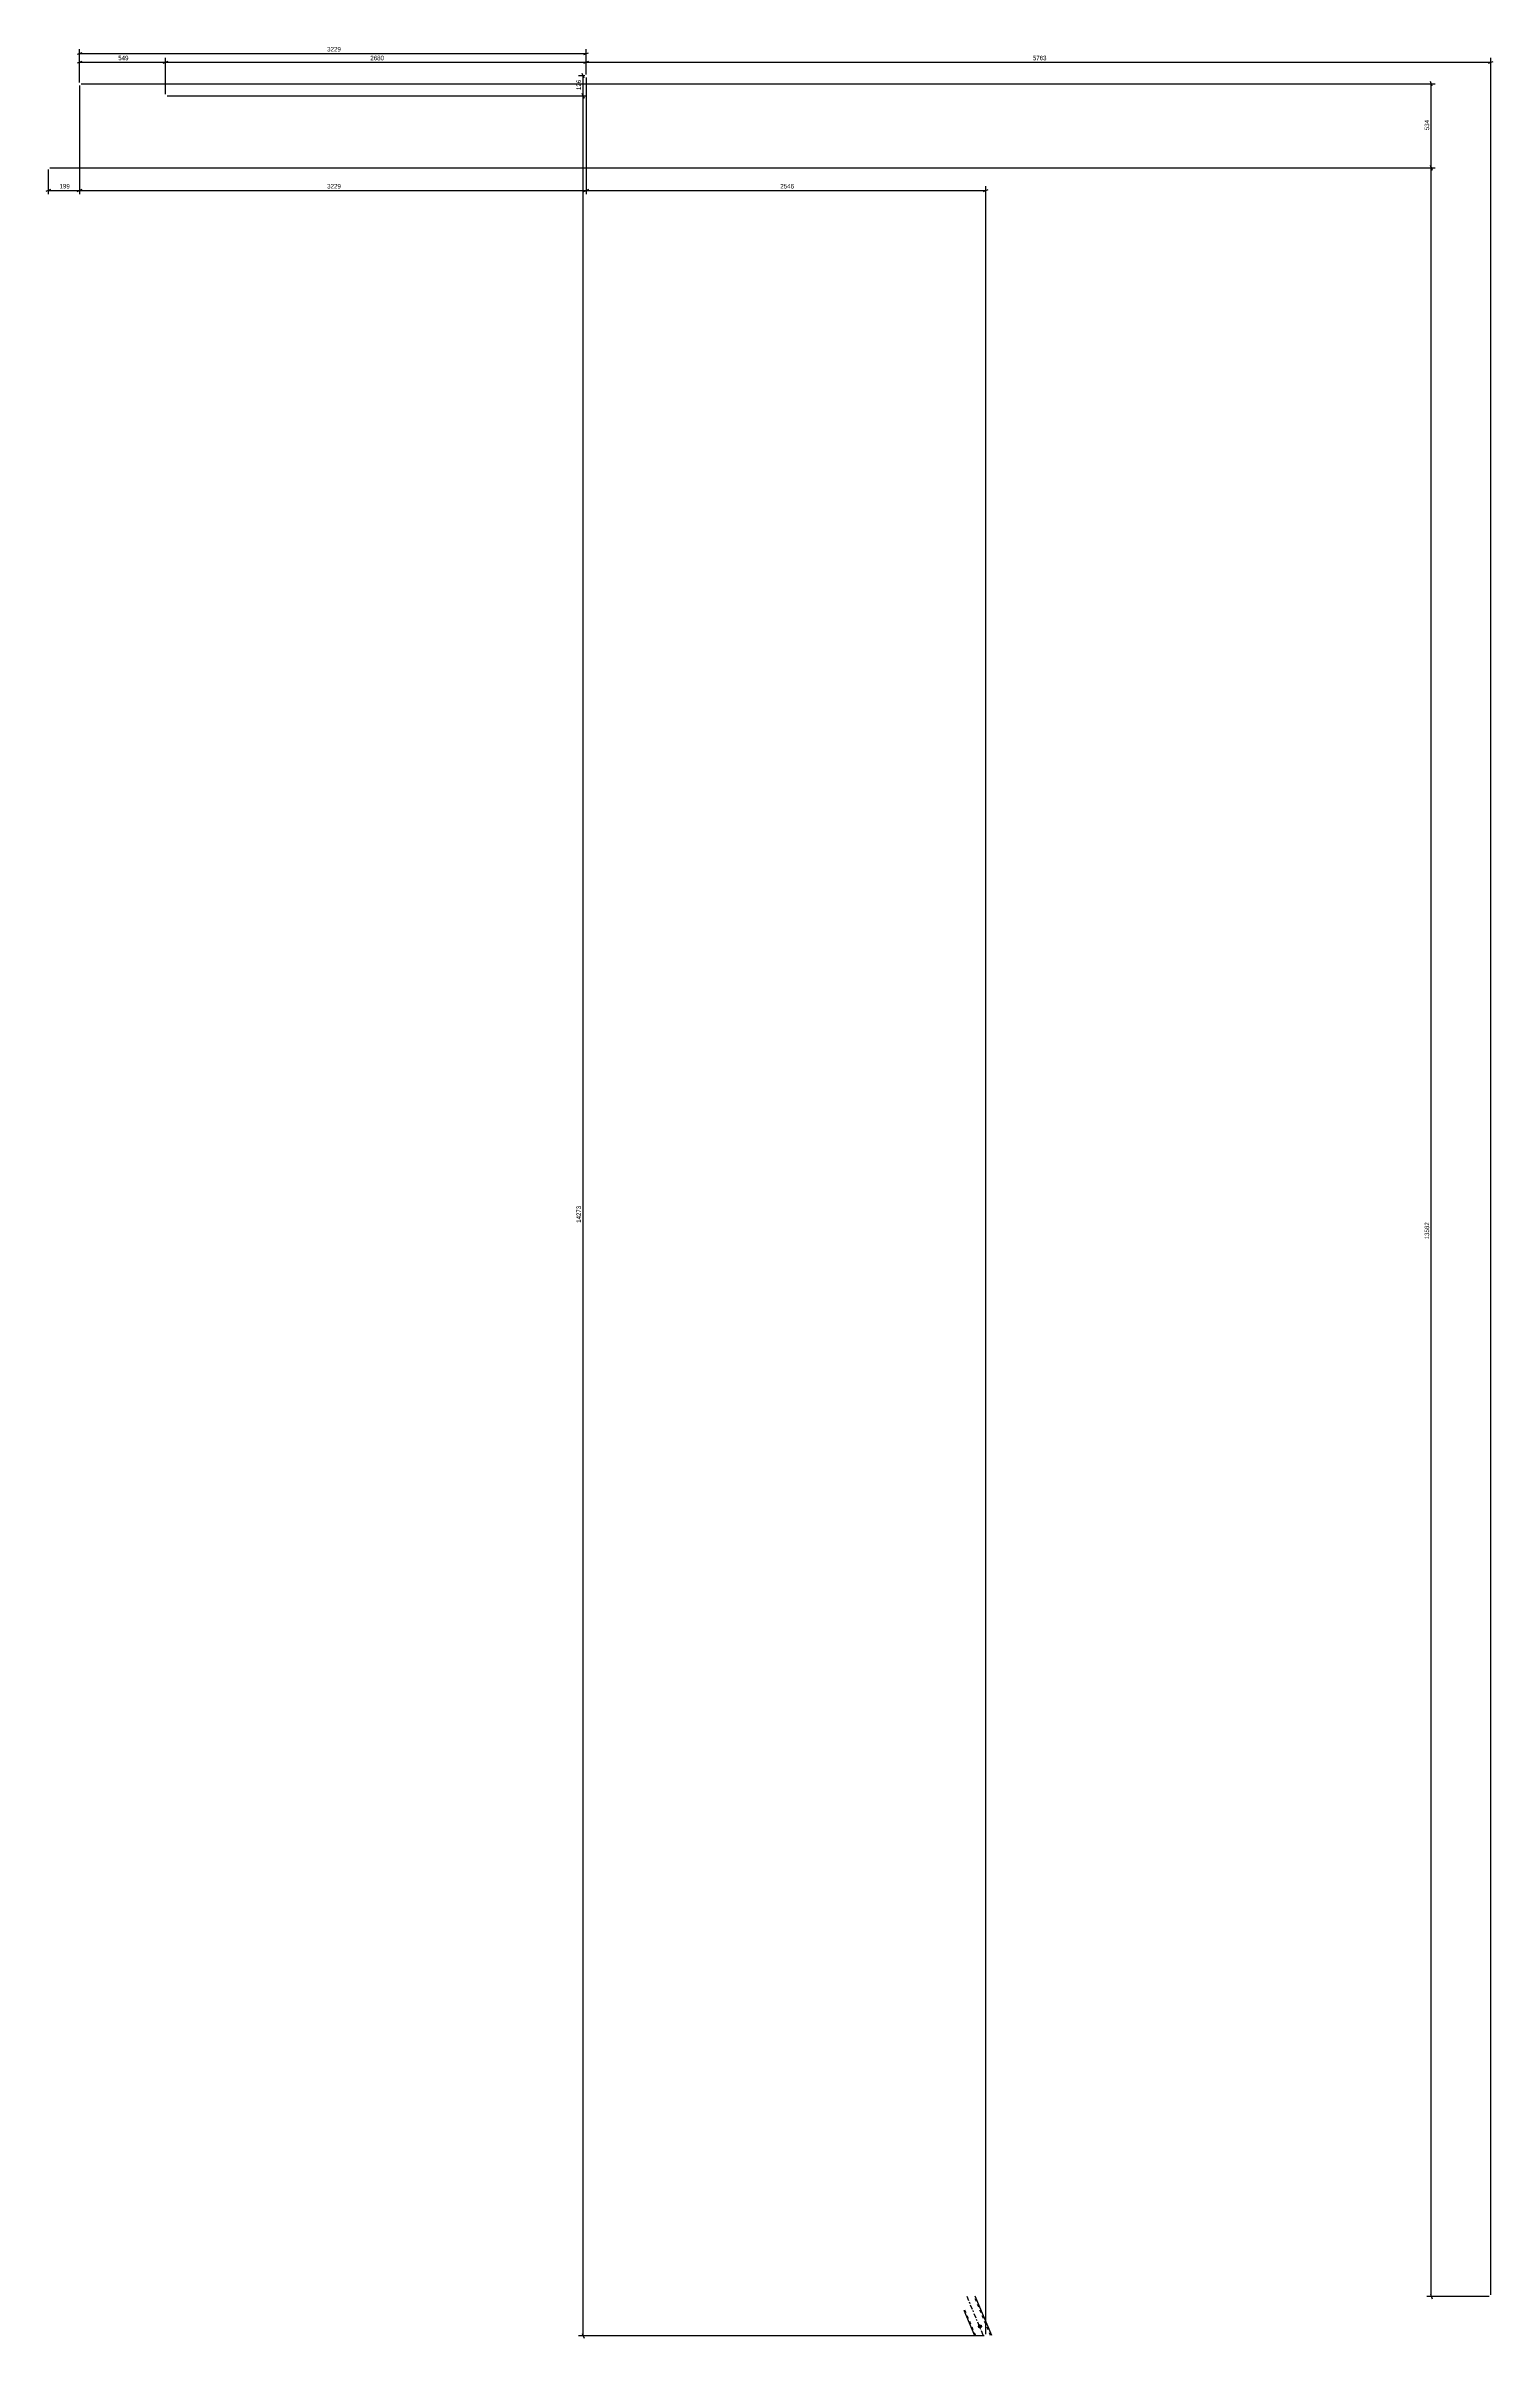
# Model space of a CAD drawing. Header units: millimetres. Extents: x 0 to 3377, y 0 to 1913.
# Drawn here: x 2455 to 3377, y 453 to 1913 of the extents above; entities that cross this region are included whole.
import ezdxf

# ---------------------------------------------------------------- set-up
doc = ezdxf.new("R2010")
doc.units = ezdxf.units.MM
doc.linetypes.add('DXK_LINE_DOT2', pattern=[3.9198, 1.9599, -1.9599])
doc.linetypes.add('DXK_LINE_DOT3', pattern=[5.9187, 2.979, -0.9799, 0.9799, -0.9799])
doc.styles.add('Arial Narrow', font='ARIALN.TTF', dxfattribs={"height": 0.2})

# ---------------------------------------------------------------- blocks, each defined once
blk = doc.blocks.new('Part-203723820-4851 - 4849')
at = {"linetype": 'Continuous'}
blk.add_hatch(color=2, dxfattribs=at).paths.add_polyline_path([(3050.4, 459.2), (3049.6, 460.6), (3051.2, 460.6)])
at = {"color": 7, "linetype": 'DXK_LINE_DOT2'}
for p, q in [((3047.7, 454.2), (3040.2, 472)), ((3057.2, 454.2), (3046.7, 479.3))]:
    blk.add_line(p, q, dxfattribs=at)
at = {"color": 2, "linetype": 'Continuous'}
for p, q in [((3040.2, 470.5), (3047, 454.2)), ((3057.9, 454.2), (3047.4, 479.3)), ((3050.4, 459.2), (3049.6, 460.6)), ((3049.6, 460.6), (3051.2, 460.6)), ((3051.2, 460.6), (3050.4, 459.2))]:
    blk.add_line(p, q, dxfattribs=at)
at = {"color": 7, "linetype": 'DXK_LINE_DOT3'}
blk.add_line((3042, 479.3), (3052.5, 454.2), dxfattribs=at)
at = {"color": 2, "linetype": 'Continuous'}
blk.add_circle((3050.4, 460.1), 1, dxfattribs=at)
blk = doc.blocks.new('StraightDimension-203723820-4853 - 4849')
at = {"color": 7, "linetype": 'Continuous'}
for p, q in [((2532.6, 1881.4), (2800, 1881.4)), ((2798.2, 1879.9), (2797, 1882.9)), ((2797.6, 454.1), (2797.6, 1881.4)), ((3053.2, 454.1), (2794.7, 454.1)), ((2797, 455.6), (2798.2, 452.6))]:
    blk.add_line(p, q, dxfattribs=at)
at = {"color": 0}
blk.add_wipeout([(2796.8, 1172.9), (2792.6, 1172.9), (2792.6, 1162.6), (2796.8, 1162.6)], dxfattribs=at)
at = {"color": 3, "style": 'Arial Narrow'}
blk.add_text('14273', height=2.86, rotation=90.0002, dxfattribs=at).set_placement((2796.2, 1163.2))
blk = doc.blocks.new('StraightDimension-203723820-4931 - 4849')
at = {"color": 7, "linetype": 'Continuous'}
for p, q in [((2533.1, 1903.3), (2530.1, 1902.1)), ((2531.6, 1882.4), (2531.6, 1905.5)), ((2531.6, 1902.7), (2799.6, 1902.7)), ((2798.1, 1902.1), (2801.1, 1903.3)), ((2799.6, 1895), (2799.6, 1905.5))]:
    blk.add_line(p, q, dxfattribs=at)
at = {"color": 0}
blk.add_wipeout([(2669.9, 1903.4), (2669.9, 1907.6), (2661.4, 1907.6), (2661.4, 1903.4)], dxfattribs=at)
at = {"color": 3, "style": 'Arial Narrow'}
blk.add_text('2680', height=2.86, dxfattribs=at).set_placement((2662, 1904))
blk = doc.blocks.new('StraightDimension-203723820-4867 - 4849')
at = {"color": 7, "linetype": 'Continuous'}
for p, q in [((2798.6, 1894), (2794.7, 1894)), ((2798.2, 1892.5), (2797, 1895.5)), ((2797.6, 1881.4), (2797.6, 1894)), ((2532.6, 1881.4), (2800, 1881.4)), ((2797, 1882.9), (2798.2, 1879.9))]:
    blk.add_line(p, q, dxfattribs=at)
at = {"color": 0}
blk.add_wipeout([(2796.8, 1891.1), (2792.6, 1891.1), (2792.6, 1884.4), (2796.8, 1884.4)], dxfattribs=at)
at = {"color": 3, "style": 'Arial Narrow'}
blk.add_text('126', height=2.86, rotation=90.0002, dxfattribs=at).set_placement((2796.2, 1885))
blk = doc.blocks.new('StraightDimension-203723820-4879 - 4849')
at = {"color": 7, "linetype": 'Continuous'}
for p, q in [((2477.7, 1888.9), (3340.4, 1888.9)), ((3338.6, 1887.4), (3337.4, 1890.4)), ((3338, 1835.4), (3338, 1888.9)), ((2457.8, 1835.4), (3340.4, 1835.4)), ((3337.4, 1836.9), (3338.6, 1833.9))]:
    blk.add_line(p, q, dxfattribs=at)
at = {"color": 0}
blk.add_wipeout([(3337.2, 1865.5), (3333, 1865.5), (3333, 1858.8), (3337.2, 1858.8)], dxfattribs=at)
at = {"color": 3, "style": 'Arial Narrow'}
blk.add_text('534', height=2.86, rotation=90.0002, dxfattribs=at).set_placement((3336.6, 1859.4))
blk = doc.blocks.new('StraightDimension-203723820-4914 - 4849')
at = {"color": 7, "linetype": 'Continuous'}
for p, q in [((2799.6, 1893), (2799.6, 1818.6)), ((2801.1, 1821.6), (2798.1, 1820.4)), ((2799.6, 1821), (3054.2, 1821)), ((3052.7, 1820.4), (3055.7, 1821.6)), ((3054.2, 455.1), (3054.2, 1823.8))]:
    blk.add_line(p, q, dxfattribs=at)
at = {"color": 0}
blk.add_wipeout([(2931.2, 1821.7), (2931.2, 1825.9), (2922.6, 1825.9), (2922.6, 1821.7)], dxfattribs=at)
at = {"color": 3, "style": 'Arial Narrow'}
blk.add_text('2546', height=2.86, dxfattribs=at).set_placement((2923.2, 1822.3))
blk = doc.blocks.new('StraightDimension-203723820-4890 - 4849')
at = {"color": 7, "linetype": 'Continuous'}
for p, q in [((2457.8, 1835.4), (3340.4, 1835.4)), ((3338.6, 1833.9), (3337.4, 1836.9)), ((3338, 479.2), (3338, 1835.4)), ((3374.9, 479.2), (3335.1, 479.2)), ((3337.4, 480.7), (3338.6, 477.7))]:
    blk.add_line(p, q, dxfattribs=at)
at = {"color": 0}
blk.add_wipeout([(3337.2, 1162.5), (3333, 1162.5), (3333, 1152.1), (3337.2, 1152.1)], dxfattribs=at)
at = {"color": 3, "style": 'Arial Narrow'}
blk.add_text('13562', height=2.86, rotation=90.0002, dxfattribs=at).set_placement((3336.6, 1152.7))
blk = doc.blocks.new('StraightDimension-203723820-4912 - 4849')
at = {"color": 7, "linetype": 'Continuous'}
for p, q in [((2476.7, 1887.9), (2476.7, 1818.6)), ((2456.8, 1834.4), (2456.8, 1818.6)), ((2458.3, 1821.6), (2455.3, 1820.4)), ((2456.8, 1821), (2476.7, 1821)), ((2475.2, 1820.4), (2478.2, 1821.6))]:
    blk.add_line(p, q, dxfattribs=at)
at = {"color": 0}
blk.add_wipeout([(2470.1, 1821.7), (2470.1, 1825.9), (2463.4, 1825.9), (2463.4, 1821.7)], dxfattribs=at)
at = {"color": 3, "style": 'Arial Narrow'}
blk.add_text('199', height=2.86, dxfattribs=at).set_placement((2464, 1822.3))
blk = doc.blocks.new('StraightDimension-203723820-4913 - 4849')
at = {"color": 7, "linetype": 'Continuous'}
for p, q in [((2476.7, 1887.9), (2476.7, 1818.6)), ((2799.6, 1893), (2799.6, 1818.6)), ((2478.2, 1821.6), (2475.2, 1820.4)), ((2476.7, 1821), (2799.6, 1821)), ((2798.1, 1820.4), (2801.1, 1821.6))]:
    blk.add_line(p, q, dxfattribs=at)
at = {"color": 0}
blk.add_wipeout([(2642.4, 1821.7), (2642.4, 1825.9), (2633.9, 1825.9), (2633.9, 1821.7)], dxfattribs=at)
at = {"color": 3, "style": 'Arial Narrow'}
blk.add_text('3229', height=2.86, dxfattribs=at).set_placement((2634.5, 1822.3))
blk = doc.blocks.new('StraightDimension-203723820-4919 - 4849')
at = {"color": 7, "linetype": 'Continuous'}
for p, q in [((2478.2, 1903.3), (2475.2, 1902.1)), ((2476.7, 1889.9), (2476.7, 1905.5)), ((2476.7, 1902.7), (2531.6, 1902.7)), ((2530.1, 1902.1), (2533.1, 1903.3)), ((2531.6, 1882.4), (2531.6, 1905.5))]:
    blk.add_line(p, q, dxfattribs=at)
at = {"color": 0}
blk.add_wipeout([(2507.5, 1903.4), (2507.5, 1907.6), (2500.8, 1907.6), (2500.8, 1903.4)], dxfattribs=at)
at = {"color": 3, "style": 'Arial Narrow'}
blk.add_text('549', height=2.86, dxfattribs=at).set_placement((2501.4, 1904))
blk = doc.blocks.new('StraightDimension-203723820-4920 - 4849')
at = {"color": 7, "linetype": 'Continuous'}
for p, q in [((2801.1, 1903.3), (2798.1, 1902.1)), ((2799.6, 1895), (2799.6, 1905.5)), ((2799.6, 1902.7), (3375.9, 1902.7)), ((3374.4, 1902.1), (3377.4, 1903.3)), ((3375.9, 480.2), (3375.9, 1905.5))]:
    blk.add_line(p, q, dxfattribs=at)
at = {"color": 0}
blk.add_wipeout([(3092, 1903.4), (3092, 1907.6), (3083.5, 1907.6), (3083.5, 1903.4)], dxfattribs=at)
at = {"color": 3, "style": 'Arial Narrow'}
blk.add_text('5763', height=2.86, dxfattribs=at).set_placement((3084.1, 1904))
blk = doc.blocks.new('StraightDimension-203723820-4933 - 4849')
at = {"color": 7, "linetype": 'Continuous'}
for p, q in [((2478.2, 1908.8), (2475.2, 1907.6)), ((2476.7, 1889.9), (2476.7, 1911.1)), ((2476.7, 1908.2), (2799.6, 1908.2)), ((2798.1, 1907.6), (2801.1, 1908.8)), ((2799.6, 1895), (2799.6, 1911.1))]:
    blk.add_line(p, q, dxfattribs=at)
at = {"color": 0}
blk.add_wipeout([(2642.4, 1909), (2642.4, 1913.2), (2633.9, 1913.2), (2633.9, 1909)], dxfattribs=at)
at = {"color": 3, "style": 'Arial Narrow'}
blk.add_text('3229', height=2.86, dxfattribs=at).set_placement((2634.5, 1909.6))

msp = doc.modelspace()

# ---------------------------------------------------------------- block references
msp.add_blockref('Part-203723820-4851 - 4849', (0, 0))

# ---------------------------------------------------------------- next in the draw order: block references
msp.add_blockref('StraightDimension-203723820-4853 - 4849', (0, 0))

# ---------------------------------------------------------------- next in the draw order: block references
msp.add_blockref('StraightDimension-203723820-4931 - 4849', (0, 0))

# ---------------------------------------------------------------- next in the draw order: block references
msp.add_blockref('StraightDimension-203723820-4867 - 4849', (0, 0))

# ---------------------------------------------------------------- next in the draw order: block references
msp.add_blockref('StraightDimension-203723820-4879 - 4849', (0, 0))

# ---------------------------------------------------------------- next in the draw order: block references
msp.add_blockref('StraightDimension-203723820-4914 - 4849', (0, 0))

# ---------------------------------------------------------------- next in the draw order: block references
msp.add_blockref('StraightDimension-203723820-4890 - 4849', (0, 0))

# ---------------------------------------------------------------- next in the draw order: block references
msp.add_blockref('StraightDimension-203723820-4912 - 4849', (0, 0))

# ---------------------------------------------------------------- next in the draw order: block references
msp.add_blockref('StraightDimension-203723820-4913 - 4849', (0, 0))

# ---------------------------------------------------------------- next in the draw order: block references
for name in ['StraightDimension-203723820-4919 - 4849', 'StraightDimension-203723820-4920 - 4849']:
    msp.add_blockref(name, (0, 0))

# ---------------------------------------------------------------- next in the draw order: block references
msp.add_blockref('StraightDimension-203723820-4933 - 4849', (0, 0))

doc.saveas('drawing.dxf')
